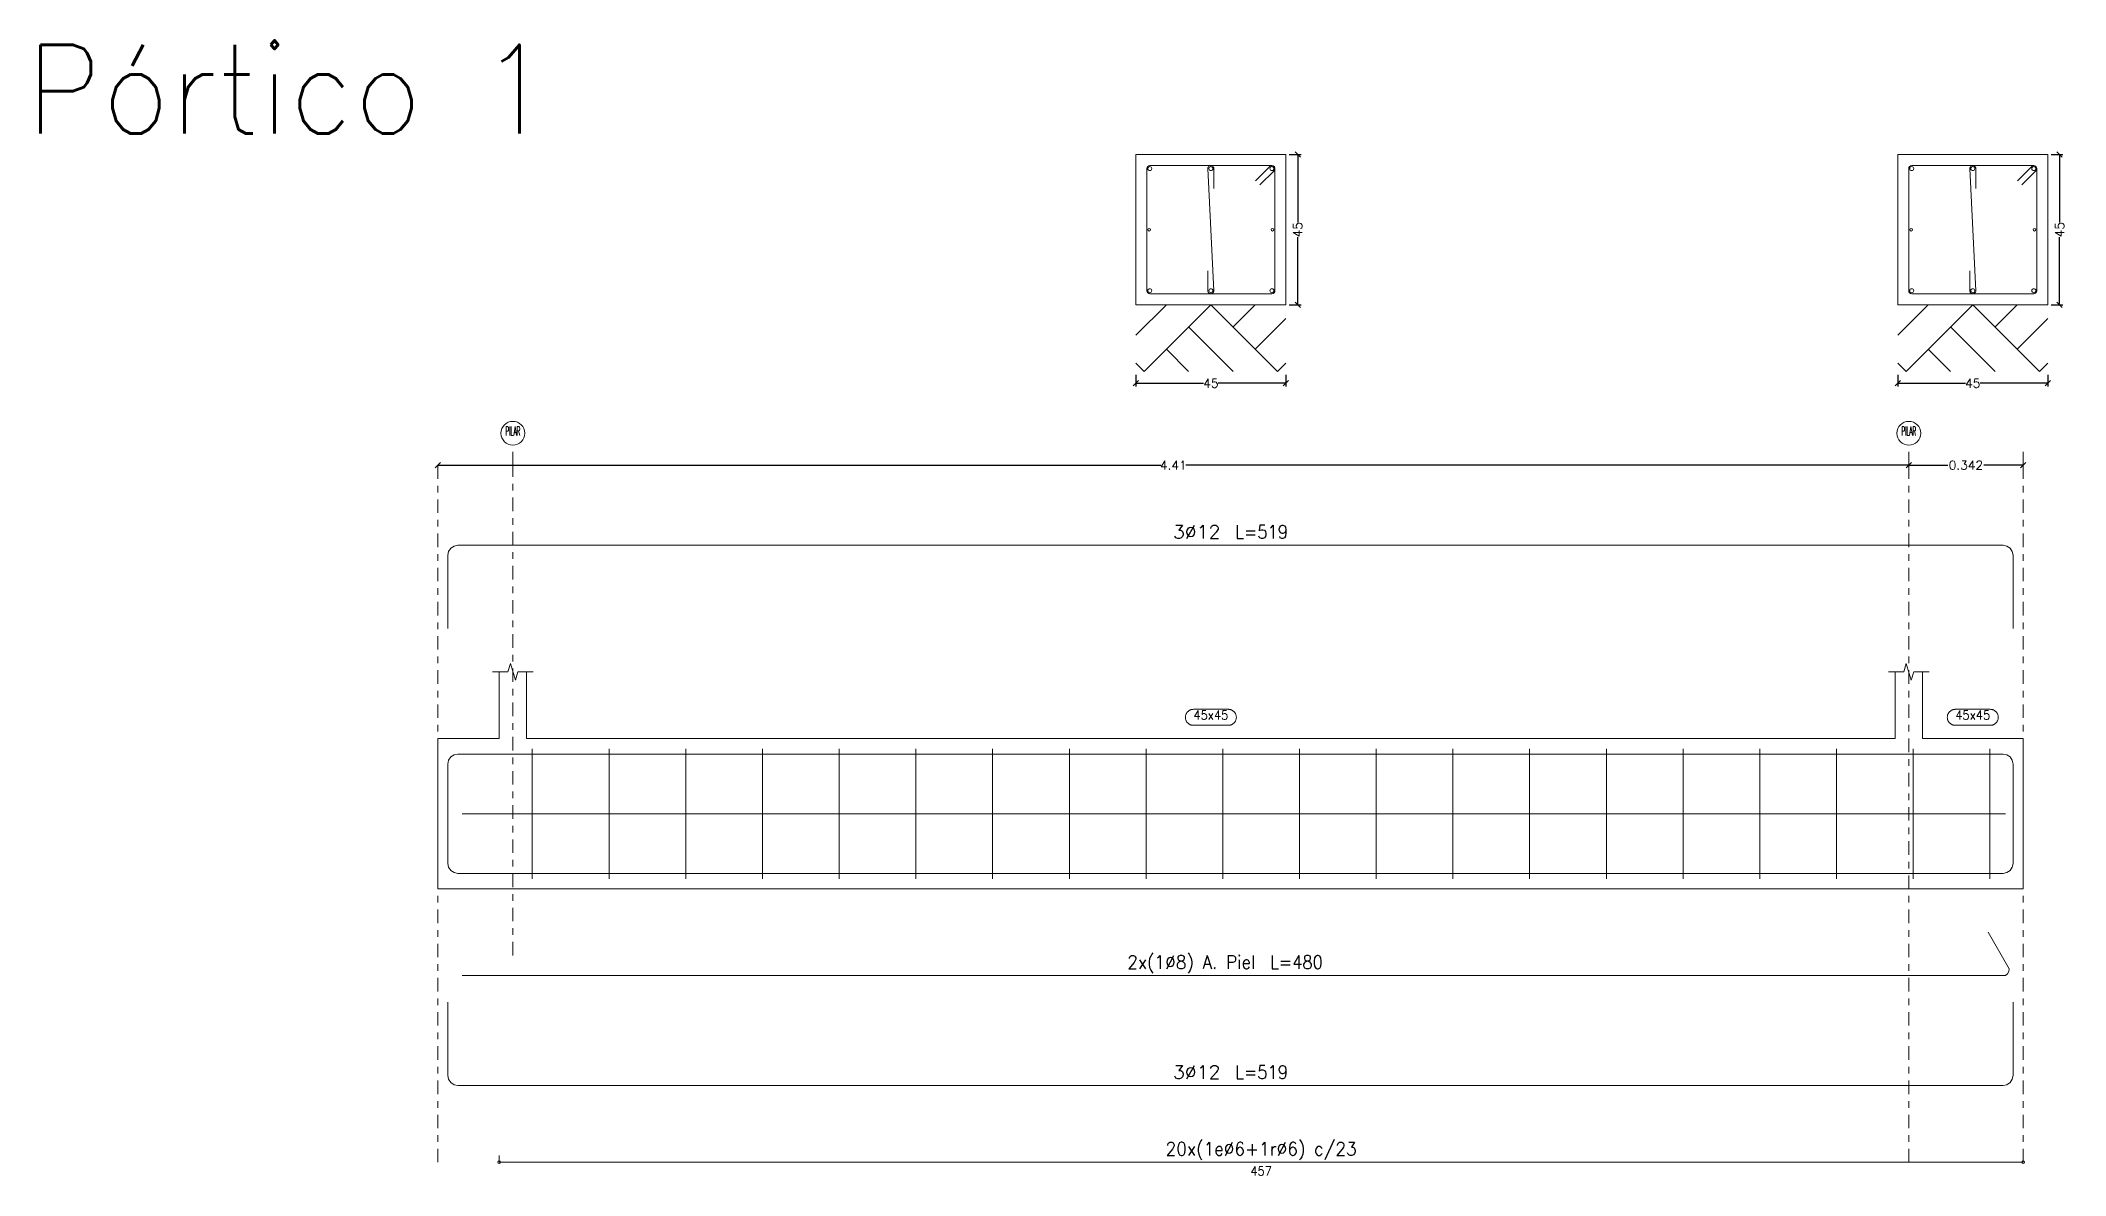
# Model space of a CAD drawing. Header units: millimetres. Extents: x 1 to 227, y -3 to 111.
# Drawn here: x 2.77 to 33.13, y 59.4 to 76.42 of the extents above; entities that cross this region are included whole.
import ezdxf
from ezdxf.enums import TextEntityAlignment as Align

# ---------------------------------------------------------------- set-up
doc = ezdxf.new("R2010")
doc.units = ezdxf.units.MM
doc.linetypes.add('CYPE_RAYAPUNTO', pattern=[0.4125, 0.2025, -0.105, 0, -0.105])
for name, color, linetype, lineweight in [('ALZ_ARM_LONG_ARM_TEXTOS', 3, 'Continuous', 9), ('ALZ_ARM_LONG_TXT_LONG', 3, 'Continuous', 9), ('ALZ_ARM_TRANS_TXT_EST', 3, 'Continuous', 9), ('ALZ_CONT_NUDOS', 122, 'Continuous', 9), ('ALZ_CONT_VIG_HORMIGON', 2, 'Continuous', 9), ('ALZ_COT_COT_EST', 3, 'Continuous', 0), ('ALZ_COT_COT_LIN_APOYOS', 2, 'CYPE_RAYAPUNTO', 0), ('ALZ_COT_LONGITUD_PROYECTADA', 122, 'Continuous', 0), ('ALZ_COT_TEXTOS_ESTRIBOS', 122, 'Continuous', 0), ('ALZ_REF_COT_LIN_AUX_COTA', 2, 'CYPE_RAYAPUNTO', 9), ('ALZ_REF_REF_NOMBRE', 3, 'Continuous', 9), ('ALZ_REF_REF_REFERENCIA', 3, 'Continuous', 9), ('ALZ_REF_REFERENCIA_PORTICO', 3, 'Continuous', 9), ('ALZ_REF_TEXTO_REF_NOMBRE', 3, 'Continuous', 9), ('ALZ_REF_TEXTO_REF_REFERENCIA', 3, 'Continuous', 9), ('ARM_LONGITUDINAL_Ø12', 171, 'Continuous', 9), ('ARM_LONGITUDINAL_Ø8', 32, 'Continuous', 9), ('ARM_TRANSVERSAL_Ø6', 151, 'Continuous', 9), ('SEC_CONT_TERRENO_SECCION', 36, 'Continuous', 0), ('SEC_CONT_VIG_HORMIGON_SECCION', 2, 'Continuous', 9), ('SEC_COTAS_SEC_DIM_VIGA', 122, 'Continuous', 0)]:
    doc.layers.add(name, color=color, linetype=linetype, lineweight=lineweight)
doc.styles.add('CYPETXT_0.2_romans', font='romans__.ttf', dxfattribs={"height": 0.133333})
doc.styles.add('CYPETXT_romans', font='romans__.ttf', dxfattribs={"height": 0.2})
doc.dimstyles.new('cype_oblique', dxfattribs={"dimtxt": 0.18, "dimasz": 0.18, "dimexe": 0.05, "dimexo": 0.05, "dimgap": 0, "dimtad": 0, "dimdec": 4, "dimzin": 0, "dimdsep": 46, "dimtxsty": 'CYPETXT_0.2_romans', "dimblk": 'OBLIQUE', "dimtsz": 0.04, "dimcen": 0.09, "dimadec": 0, "dimazin": 0, "dimtfac": 1, "dimtdec": 4, "dimtofl": 0, "dimtmove": 2, "dimatfit": 3, "dimfxl": 1, "dimtolj": 1, "dimtzin": 0, "dimarcsym": 0})

msp = doc.modelspace()

# ---------------------------------------------------------------- texts
at = {"layer": 'ALZ_ARM_LONG_ARM_TEXTOS', "style": 'CYPETXT_romans'}
for s, width, p, p2 in [('3%%c12', 0.900912, (19.74975, 68.95103), (20.46075, 68.95103)), ('2x(1%%c8) A. Piel', 0.787854, (19.064, 62.50153), (20.984, 62.50153)), ('3%%c12', 0.900912, (19.74975, 60.85153), (20.46075, 60.85153))]:
    msp.add_text(s, height=0.2, dxfattribs=dict(at, width=width)).set_placement(p, p2, align=Align.FIT)
at = {"layer": 'ALZ_ARM_LONG_TXT_LONG', "style": 'CYPETXT_romans', "width": 0.7704}
for s, p, p2 in [(' L=519', (20.56075, 68.95103), (21.47275, 68.95103)), (' L=480', (21.084, 62.50153), (21.996, 62.50153)), (' L=519', (20.56075, 60.85153), (21.47275, 60.85153))]:
    msp.add_text(s, height=0.2, dxfattribs=at).set_placement(p, p2, align=Align.FIT)
at = {"layer": 'ALZ_ARM_TRANS_TXT_EST', "style": 'CYPETXT_romans', "width": 0.810054}
msp.add_text('20x(1e%%c6+1r%%c6) c/23', height=0.2, dxfattribs=at).set_placement((19.63875, 59.70153), (22.50375, 59.70153), align=Align.FIT)
at = {"layer": 'ALZ_COT_TEXTOS_ESTRIBOS', "style": 'CYPETXT_romans', "width": 0.841121}
msp.add_text('457', height=0.133333, dxfattribs=at).set_placement((20.90925, 59.40153), (21.23325, 59.40153), align=Align.FIT)
at = {"layer": 'ALZ_REF_REFERENCIA_PORTICO', "style": 'CYPETXT_romans', "width": 0.808977}
msp.add_text('Pórtico 1', height=1.333333, dxfattribs=at).set_placement((2.558, 75.02182), (10.438, 75.02182), align=Align.FIT)
at = {"layer": 'ALZ_REF_TEXTO_REF_NOMBRE', "style": 'CYPETXT_romans', "width": 0.840822}
for p, p2 in [((20.0555, 66.2377), (20.5795, 66.2377)), ((31.47675, 66.2377), (32.00075, 66.2377))]:
    msp.add_text('45x45', height=0.133333, dxfattribs=at).set_placement(p, p2, align=Align.FIT)
at = {"layer": 'ALZ_REF_TEXTO_REF_REFERENCIA', "style": 'CYPETXT_romans', "width": 0.406031}
for p, p2 in [((9.745, 70.49609), (9.965, 70.49609)), ((30.67, 70.49609), (30.89, 70.49609))]:
    msp.add_text('PILAR', height=0.133333, dxfattribs=at).set_placement(p, p2, align=Align.FIT)

# ---------------------------------------------------------------- blocks, each defined once
blk = doc.blocks.new('*D2')
at = {"layer": 'Defpoints', "color": 0, "transparency": 16777216}
for p in [(19.193, 71.457), (21.443, 71.457), (21.443, 71.28)]:
    blk.add_point(p, dxfattribs=at)
at = {"layer": 'SEC_COTAS_SEC_DIM_VIGA', "color": 0, "lineweight": -2, "transparency": 16777216}
for p, q in [((19.193, 71.407), (19.193, 71.23)), ((21.443, 71.407), (21.443, 71.23)), ((19.153, 71.24), (19.233, 71.32)), ((19.193, 71.28), (20.207, 71.28)), ((21.443, 71.28), (20.428, 71.28)), ((21.403, 71.24), (21.483, 71.32))]:
    blk.add_line(p, q, dxfattribs=at)
at = {"layer": 'SEC_COTAS_SEC_DIM_VIGA', "color": 0, "transparency": 16777216, "insert": (20.318, 71.28), "char_height": 0.1333, "attachment_point": 5, "style": 'CYPETXT_0.2_romans'}
blk.add_mtext('\\A1;45', dxfattribs=at)
blk = doc.blocks.new('_OBLIQUE')
at = {"color": 0, "linetype": 'ByBlock', "lineweight": -2}
blk.add_line((-0.5, -0.5), (0.5, 0.5), dxfattribs=at)
blk = doc.blocks.new('*D3')
at = {"layer": 'Defpoints', "color": 0, "transparency": 16777216}
for p in [(21.443, 74.707), (21.62, 74.707), (21.443, 72.457)]:
    blk.add_point(p, dxfattribs=at)
at = {"layer": 'SEC_COTAS_SEC_DIM_VIGA', "color": 0, "lineweight": -2, "transparency": 16777216}
for p, q in [((21.493, 74.707), (21.67, 74.707)), ((21.66, 74.667), (21.58, 74.747)), ((21.62, 74.707), (21.62, 73.692)), ((21.62, 72.457), (21.62, 73.472)), ((21.493, 72.457), (21.67, 72.457)), ((21.66, 72.417), (21.58, 72.497))]:
    blk.add_line(p, q, dxfattribs=at)
at = {"layer": 'SEC_COTAS_SEC_DIM_VIGA', "color": 0, "transparency": 16777216, "insert": (21.62, 73.582), "char_height": 0.1333, "attachment_point": 5, "rotation": 90, "style": 'CYPETXT_0.2_romans'}
blk.add_mtext('\\A1;45', dxfattribs=at)
blk = doc.blocks.new('*D4')
at = {"layer": 'Defpoints', "color": 0, "transparency": 16777216}
for p in [(30.614, 71.457), (32.864, 71.457), (32.864, 71.28)]:
    blk.add_point(p, dxfattribs=at)
at = {"layer": 'SEC_COTAS_SEC_DIM_VIGA', "color": 0, "lineweight": -2, "transparency": 16777216}
for p, q in [((30.614, 71.407), (30.614, 71.23)), ((32.864, 71.407), (32.864, 71.23)), ((30.574, 71.24), (30.654, 71.32)), ((30.614, 71.28), (31.628, 71.28)), ((32.864, 71.28), (31.849, 71.28)), ((32.824, 71.24), (32.904, 71.32))]:
    blk.add_line(p, q, dxfattribs=at)
at = {"layer": 'SEC_COTAS_SEC_DIM_VIGA', "color": 0, "transparency": 16777216, "insert": (31.739, 71.28), "char_height": 0.1333, "attachment_point": 5, "style": 'CYPETXT_0.2_romans'}
blk.add_mtext('\\A1;45', dxfattribs=at)
blk = doc.blocks.new('*D5')
at = {"layer": 'Defpoints', "color": 0, "transparency": 16777216}
for p in [(32.864, 74.707), (33.041, 74.707), (32.864, 72.457)]:
    blk.add_point(p, dxfattribs=at)
at = {"layer": 'SEC_COTAS_SEC_DIM_VIGA', "color": 0, "lineweight": -2, "transparency": 16777216}
for p, q in [((32.914, 74.707), (33.091, 74.707)), ((33.081, 74.667), (33.001, 74.747)), ((33.041, 74.707), (33.041, 73.692)), ((33.041, 72.457), (33.041, 73.472)), ((32.914, 72.457), (33.091, 72.457)), ((33.081, 72.417), (33.001, 72.497))]:
    blk.add_line(p, q, dxfattribs=at)
at = {"layer": 'SEC_COTAS_SEC_DIM_VIGA', "color": 0, "transparency": 16777216, "insert": (33.041, 73.582), "char_height": 0.1333, "attachment_point": 5, "rotation": 90, "style": 'CYPETXT_0.2_romans'}
blk.add_mtext('\\A1;45', dxfattribs=at)
blk = doc.blocks.new('*D6')
at = {"layer": 'ALZ_COT_LONGITUD_PROYECTADA', "color": 0, "lineweight": -2, "transparency": 16777216}
for p, q in [((8.69, 70.011), (8.77, 70.091)), ((8.73, 70.051), (19.566, 70.051)), ((30.78, 70.051), (19.944, 70.051)), ((30.74, 70.011), (30.82, 70.091))]:
    blk.add_line(p, q, dxfattribs=at)
at = {"layer": 'Defpoints', "color": 0, "transparency": 16777216}
for p in [(8.73, 70.051), (8.73, 70.051), (30.78, 70.051)]:
    blk.add_point(p, dxfattribs=at)
at = {"layer": 'ALZ_COT_LONGITUD_PROYECTADA', "color": 0, "transparency": 16777216, "insert": (19.755, 70.051), "char_height": 0.1333, "attachment_point": 5, "style": 'CYPETXT_0.2_romans'}
blk.add_mtext('\\A1;4.41', dxfattribs=at)
blk = doc.blocks.new('*D7')
at = {"layer": 'ALZ_COT_LONGITUD_PROYECTADA', "color": 0, "lineweight": -2, "transparency": 16777216}
for p, q in [((30.74, 70.011), (30.82, 70.091)), ((30.78, 70.051), (31.366, 70.051)), ((32.493, 70.051), (31.906, 70.051)), ((32.453, 70.011), (32.533, 70.091))]:
    blk.add_line(p, q, dxfattribs=at)
at = {"layer": 'Defpoints', "color": 0, "transparency": 16777216}
for p in [(30.78, 70.051), (30.78, 70.051), (32.493, 70.051)]:
    blk.add_point(p, dxfattribs=at)
at = {"layer": 'ALZ_COT_LONGITUD_PROYECTADA', "color": 0, "transparency": 16777216, "insert": (31.636, 70.051), "char_height": 0.1333, "attachment_point": 5, "style": 'CYPETXT_0.2_romans'}
blk.add_mtext('\\A1;0.342', dxfattribs=at)

# ---------------------------------------------------------------- dimensions: what is measured, and where the dimension line sits
at = {"layer": 'ALZ_COT_LONGITUD_PROYECTADA'}
for p1, p2, text, picture, middle in [((30.78, 70.05103), (8.73, 70.05103), '4.41', '*D6', (19.755, 70.05103)), ((32.4925, 70.05103), (30.78, 70.05103), '0.342', '*D7', (31.63625, 70.05103))]:
    dim = msp.add_aligned_dim(p1=p1, p2=p2, distance=0, text=text, dimstyle='cype_oblique', override={"dimexe": 0, "dimexo": 0}, dxfattribs=at)
    dim.commit()
    dim.dimension.update_dxf_attribs({"geometry": picture, "text_midpoint": middle})
at = {"layer": 'SEC_COTAS_SEC_DIM_VIGA'}
for p1, p2, picture, middle in [((21.4425, 72.45715), (21.4425, 74.70715), '*D3', (21.61984, 73.58215)), ((32.86375, 72.45715), (32.86375, 74.70715), '*D5', (33.04109, 73.58215)), ((19.1925, 71.45715), (21.4425, 71.45715), '*D2', (20.3175, 71.27982)), ((30.61375, 71.45715), (32.86375, 71.45715), '*D4', (31.73875, 71.27982))]:
    dim = msp.add_aligned_dim(p1=p1, p2=p2, distance=-0.17733, text='45', dimstyle='cype_oblique', dxfattribs=at)
    dim.commit()
    dim.dimension.update_dxf_attribs({"geometry": picture, "text_midpoint": middle})

# ---------------------------------------------------------------- linework, layer by layer
at = {"layer": 'ALZ_CONT_NUDOS'}
for p, q in [((9.65, 65.95103), (9.65, 66.95103)), ((10.06, 65.95103), (10.06, 66.95103)), ((30.575, 65.95103), (30.575, 66.95103)), ((30.985, 65.95103), (30.985, 66.95103))]:
    msp.add_line(p, q, dxfattribs=at)
for points in [[(9.55, 66.95103), (9.78, 66.95103), (9.8175, 67.07603), (9.8925, 66.82603), (9.93, 66.95103), (10.16, 66.95103)], [(30.475, 66.95103), (30.705, 66.95103), (30.7425, 67.07603), (30.8175, 66.82603), (30.855, 66.95103), (31.085, 66.95103)], [(9.65, 65.95103), (8.73, 65.95103), (8.73, 63.70103), (9.65, 63.70103), (10.06, 63.70103)], [(30.575, 63.70103), (30.985, 63.70103)]]:
    msp.add_lwpolyline(points, dxfattribs=at)
at = {"layer": 'ALZ_CONT_VIG_HORMIGON'}
for p, q in [((10.06, 65.95103), (30.575, 65.95103)), ((30.985, 65.95103), (32.4925, 65.95103)), ((10.06, 63.70103), (30.575, 63.70103))]:
    msp.add_line(p, q, dxfattribs=at)
msp.add_lwpolyline([(30.985, 63.70103), (32.4925, 63.70103), (32.4925, 65.95103)], dxfattribs=at)
at = {"layer": 'ALZ_COT_COT_EST'}
msp.add_line((9.65, 59.60153), (9.65, 59.70153), dxfattribs=at)
msp.add_lwpolyline([(9.65, 59.60153), (32.4925, 59.60153), (32.4925, 59.70153)], dxfattribs=at)
for centre in [(9.65, 59.60153), (32.4925, 59.60153)]:
    msp.add_circle(centre, 0.02, dxfattribs=at)
at = {"layer": 'ALZ_COT_COT_LIN_APOYOS'}
for p, q in [((8.73, 70.05103), (8.73, 59.60153)), ((30.78, 70.05103), (30.78, 59.60153)), ((32.4925, 70.05103), (32.4925, 59.60153))]:
    msp.add_line(p, q, dxfattribs=at)
at = {"layer": 'ALZ_REF_COT_LIN_AUX_COTA'}
for p, q in [((9.855, 70.05103), (9.855, 70.35103)), ((30.78, 70.05103), (30.78, 70.35103)), ((32.4925, 70.05103), (32.4925, 70.35103)), ((9.855, 62.70103), (9.855, 70.05103))]:
    msp.add_line(p, q, dxfattribs=at)
at = {"layer": 'ALZ_REF_REF_NOMBRE'}
for points in [[(20.5795, 66.39103), (20.58752, 66.39077), (20.5955, 66.38996), (20.6034, 66.38863), (20.61121, 66.38677), (20.61886, 66.38439), (20.62635, 66.38151), (20.63362, 66.37814), (20.64066, 66.37428), (20.64742, 66.36997), (20.65387, 66.36521), (20.66, 66.36003), (20.66576, 66.35446), (20.67114, 66.34851), (20.67611, 66.34222), (20.68065, 66.3356), (20.68474, 66.3287), (20.68835, 66.32155), (20.69148, 66.31416), (20.69411, 66.30659), (20.69623, 66.29885), (20.69783, 66.29099), (20.6989, 66.28305), (20.69943, 66.27504), (20.69943, 66.26702), (20.6989, 66.25902), (20.69783, 66.25107), (20.69623, 66.24322), (20.69411, 66.23548), (20.69148, 66.22791), (20.68835, 66.22052), (20.68474, 66.21336), (20.68065, 66.20646), (20.67611, 66.19985), (20.67114, 66.19356), (20.66576, 66.18761), (20.66, 66.18204), (20.65387, 66.17686), (20.64742, 66.1721), (20.64066, 66.16779), (20.63362, 66.16393), (20.62635, 66.16056), (20.61886, 66.15767), (20.61121, 66.1553), (20.6034, 66.15344), (20.5955, 66.1521), (20.58752, 66.1513), (20.5795, 66.15103), (20.0555, 66.15103), (20.04749, 66.1513), (20.03951, 66.1521), (20.0316, 66.15344), (20.0238, 66.1553), (20.01614, 66.15767), (20.00866, 66.16056), (20.00138, 66.16393), (19.99435, 66.16779), (19.98759, 66.1721), (19.98113, 66.17686), (19.97501, 66.18204), (19.96924, 66.18761), (19.96386, 66.19356), (19.95889, 66.19985), (19.95435, 66.20646), (19.95027, 66.21336), (19.94665, 66.22052), (19.94352, 66.22791), (19.94089, 66.23548), (19.93877, 66.24322), (19.93717, 66.25107), (19.9361, 66.25902), (19.93557, 66.26702), (19.93557, 66.27504), (19.9361, 66.28305), (19.93717, 66.29099), (19.93877, 66.29885), (19.94089, 66.30659), (19.94352, 66.31416), (19.94665, 66.32155), (19.95027, 66.3287), (19.95435, 66.3356), (19.95889, 66.34222), (19.96386, 66.34851), (19.96924, 66.35446), (19.97501, 66.36003), (19.98113, 66.36521), (19.98759, 66.36997), (19.99435, 66.37428), (20.00138, 66.37814), (20.00866, 66.38151), (20.01614, 66.38439), (20.0238, 66.38677), (20.0316, 66.38863), (20.03951, 66.38996), (20.04749, 66.39077), (20.0555, 66.39103), (20.5795, 66.39103)], [(32.00075, 66.39103), (32.00877, 66.39077), (32.01675, 66.38996), (32.02465, 66.38863), (32.03246, 66.38677), (32.04011, 66.38439), (32.0476, 66.38151), (32.05487, 66.37814), (32.06191, 66.37428), (32.06867, 66.36997), (32.07512, 66.36521), (32.08125, 66.36003), (32.08701, 66.35446), (32.09239, 66.34851), (32.09736, 66.34222), (32.1019, 66.3356), (32.10599, 66.3287), (32.1096, 66.32155), (32.11273, 66.31416), (32.11536, 66.30659), (32.11748, 66.29885), (32.11908, 66.29099), (32.12015, 66.28305), (32.12068, 66.27504), (32.12068, 66.26702), (32.12015, 66.25902), (32.11908, 66.25107), (32.11748, 66.24322), (32.11536, 66.23548), (32.11273, 66.22791), (32.1096, 66.22052), (32.10599, 66.21336), (32.1019, 66.20646), (32.09736, 66.19985), (32.09239, 66.19356), (32.08701, 66.18761), (32.08125, 66.18204), (32.07512, 66.17686), (32.06867, 66.1721), (32.06191, 66.16779), (32.05487, 66.16393), (32.0476, 66.16056), (32.04011, 66.15767), (32.03246, 66.1553), (32.02465, 66.15344), (32.01675, 66.1521), (32.00877, 66.1513), (32.00075, 66.15103), (31.47675, 66.15103), (31.46874, 66.1513), (31.46076, 66.1521), (31.45285, 66.15344), (31.44505, 66.1553), (31.43739, 66.15767), (31.42991, 66.16056), (31.42263, 66.16393), (31.4156, 66.16779), (31.40884, 66.1721), (31.40238, 66.17686), (31.39626, 66.18204), (31.39049, 66.18761), (31.38511, 66.19356), (31.38014, 66.19985), (31.3756, 66.20646), (31.37152, 66.21336), (31.3679, 66.22052), (31.36477, 66.22791), (31.36214, 66.23548), (31.36002, 66.24322), (31.35842, 66.25107), (31.35735, 66.25902), (31.35682, 66.26702), (31.35682, 66.27504), (31.35735, 66.28305), (31.35842, 66.29099), (31.36002, 66.29885), (31.36214, 66.30659), (31.36477, 66.31416), (31.3679, 66.32155), (31.37152, 66.3287), (31.3756, 66.3356), (31.38014, 66.34222), (31.38511, 66.34851), (31.39049, 66.35446), (31.39626, 66.36003), (31.40238, 66.36521), (31.40884, 66.36997), (31.4156, 66.37428), (31.42263, 66.37814), (31.42991, 66.38151), (31.43739, 66.38439), (31.44505, 66.38677), (31.45285, 66.38863), (31.46076, 66.38996), (31.46874, 66.39077), (31.47675, 66.39103), (32.00075, 66.39103)]]:
    msp.add_lwpolyline(points, close=True, dxfattribs=at)
at = {"layer": 'ALZ_REF_REF_REFERENCIA'}
for centre in [(9.855, 70.52943), (30.78, 70.52943)]:
    msp.add_circle(centre, 0.17839, dxfattribs=at)
at = {"layer": 'ARM_LONGITUDINAL_Ø12'}
for points in [[(8.88, 67.60103), (8.88, 68.70103), (8.89142, 68.75844), (8.92393, 68.8071), (8.9726, 68.83962), (9.03, 68.85103), (32.1925, 68.85103), (32.2499, 68.83962), (32.29857, 68.8071), (32.33108, 68.75844), (32.3425, 68.70103), (32.3425, 67.60103)], [(8.88, 64.47103), (8.88, 65.57103), (8.89142, 65.62844), (8.92393, 65.6771), (8.9726, 65.70962), (9.03, 65.72103), (32.1925, 65.72103), (32.2499, 65.70962), (32.29857, 65.6771), (32.33108, 65.62844), (32.3425, 65.57103), (32.3425, 64.47103)], [(8.88, 65.18103), (8.88, 64.08103), (8.89142, 64.02363), (8.92393, 63.97497), (8.9726, 63.94245), (9.03, 63.93103), (32.1925, 63.93103), (32.2499, 63.94245), (32.29857, 63.97497), (32.33108, 64.02363), (32.3425, 64.08103), (32.3425, 65.18103)], [(8.88, 62.00153), (8.88, 60.90153), (8.89142, 60.84413), (8.92393, 60.79547), (8.9726, 60.76295), (9.03, 60.75153), (32.1925, 60.75153), (32.2499, 60.76295), (32.29857, 60.79547), (32.33108, 60.84413), (32.3425, 60.90153), (32.3425, 62.00153)]]:
    msp.add_lwpolyline(points, dxfattribs=at)
for centre in [(19.4025, 74.49715), (20.3175, 74.49715), (21.2325, 74.49715), (30.82375, 74.49715), (31.73875, 74.49715), (32.65375, 74.49715), (19.4025, 72.66715), (20.3175, 72.66715), (21.2325, 72.66715), (30.82375, 72.66715), (31.73875, 72.66715), (32.65375, 72.66715)]:
    msp.add_circle(centre, 0.03, dxfattribs=at)
at = {"layer": 'ARM_LONGITUDINAL_Ø8'}
for points in [[(9.0925, 64.82603), (32.22703, 64.82603)], [(9.0925, 62.40153), (32.22703, 62.40153), (32.25775, 62.42731), (32.2778, 62.46204), (32.28476, 62.50153), (31.9675, 63.05105)]]:
    msp.add_lwpolyline(points, dxfattribs=at)
for centre in [(19.3925, 73.58215), (21.2425, 73.58215), (30.81375, 73.58215), (32.66375, 73.58215)]:
    msp.add_circle(centre, 0.02, dxfattribs=at)
at = {"layer": 'ARM_TRANSVERSAL_Ø6'}
for p, q in [((10.14625, 65.80103), (10.14625, 63.85103)), ((11.29625, 65.80103), (11.29625, 63.85103)), ((12.44625, 65.80103), (12.44625, 63.85103)), ((13.59625, 65.80103), (13.59625, 63.85103)), ((14.74625, 65.80103), (14.74625, 63.85103)), ((15.89625, 65.80103), (15.89625, 63.85103)), ((17.04625, 65.80103), (17.04625, 63.85103)), ((18.19625, 65.80103), (18.19625, 63.85103)), ((19.34625, 65.80103), (19.34625, 63.85103)), ((20.49625, 65.80103), (20.49625, 63.85103)), ((21.64625, 65.80103), (21.64625, 63.85103)), ((22.79625, 65.80103), (22.79625, 63.85103)), ((23.94625, 65.80103), (23.94625, 63.85103)), ((25.09625, 65.80103), (25.09625, 63.85103)), ((26.24625, 65.80103), (26.24625, 63.85103)), ((27.39625, 65.80103), (27.39625, 63.85103)), ((28.54625, 65.80103), (28.54625, 63.85103)), ((29.69625, 65.80103), (29.69625, 63.85103)), ((30.84625, 65.80103), (30.84625, 63.85103)), ((31.99625, 65.80103), (31.99625, 63.85103))]:
    msp.add_line(p, q, dxfattribs=at)
for points in [[(21.05219, 74.2532), (21.26432, 74.46533), (21.26992, 74.47215), (21.27408, 74.47993), (21.27664, 74.48837), (21.2775, 74.49715), (21.27664, 74.50593), (21.27408, 74.51437), (21.26992, 74.52215), (21.26432, 74.52897), (21.2575, 74.53457), (21.24972, 74.53873), (21.24128, 74.54129), (21.2325, 74.54215), (19.4025, 74.54215), (19.38528, 74.53873), (19.37068, 74.52897), (19.36093, 74.51437), (19.3575, 74.49715), (19.3575, 72.66715), (19.36093, 72.64993), (19.37068, 72.63533), (19.38528, 72.62558), (19.4025, 72.62215), (21.2325, 72.62215), (21.24972, 72.62558), (21.26432, 72.63533), (21.27408, 72.64993), (21.2775, 72.66715), (21.2775, 74.49715), (21.27664, 74.50593), (21.27408, 74.51437), (21.26992, 74.52215), (21.26432, 74.52897), (21.2575, 74.53457), (21.24972, 74.53873), (21.24128, 74.54129), (21.2325, 74.54215), (21.22372, 74.54129), (21.21528, 74.53873), (21.2075, 74.53457), (21.20068, 74.52897), (20.98855, 74.31684)], [(20.2725, 72.96715), (20.2725, 72.66715), (20.27363, 72.65714), (20.27696, 72.64763), (20.28232, 72.6391), (20.28944, 72.63197), (20.29798, 72.62661), (20.30749, 72.62328), (20.3175, 72.62215), (20.32752, 72.62328), (20.33703, 72.62661), (20.34556, 72.63197), (20.35268, 72.6391), (20.35805, 72.64763), (20.36137, 72.65714), (20.3625, 72.66715), (20.2725, 74.49715), (20.27363, 74.50717), (20.27696, 74.51668), (20.28232, 74.52521), (20.28944, 74.53234), (20.29798, 74.5377), (20.30749, 74.54102), (20.3175, 74.54215), (20.32752, 74.54102), (20.33703, 74.5377), (20.34556, 74.53234), (20.35268, 74.52521), (20.35805, 74.51668), (20.36137, 74.50717), (20.3625, 74.49715), (20.3625, 74.19715)], [(32.47344, 74.2532), (32.68557, 74.46533), (32.69117, 74.47215), (32.69533, 74.47993), (32.69789, 74.48837), (32.69875, 74.49715), (32.69789, 74.50593), (32.69533, 74.51437), (32.69117, 74.52215), (32.68557, 74.52897), (32.67875, 74.53457), (32.67097, 74.53873), (32.66253, 74.54129), (32.65375, 74.54215), (30.82375, 74.54215), (30.80653, 74.53873), (30.79193, 74.52897), (30.78218, 74.51437), (30.77875, 74.49715), (30.77875, 72.66715), (30.78218, 72.64993), (30.79193, 72.63533), (30.80653, 72.62558), (30.82375, 72.62215), (32.65375, 72.62215), (32.67097, 72.62558), (32.68557, 72.63533), (32.69533, 72.64993), (32.69875, 72.66715), (32.69875, 74.49715), (32.69789, 74.50593), (32.69533, 74.51437), (32.69117, 74.52215), (32.68557, 74.52897), (32.67875, 74.53457), (32.67097, 74.53873), (32.66253, 74.54129), (32.65375, 74.54215), (32.64497, 74.54129), (32.63653, 74.53873), (32.62875, 74.53457), (32.62193, 74.52897), (32.4098, 74.31684)], [(31.69375, 72.96715), (31.69375, 72.66715), (31.69488, 72.65714), (31.69821, 72.64763), (31.70357, 72.6391), (31.71069, 72.63197), (31.71923, 72.62661), (31.72874, 72.62328), (31.73875, 72.62215), (31.74877, 72.62328), (31.75828, 72.62661), (31.76681, 72.63197), (31.77393, 72.6391), (31.7793, 72.64763), (31.78262, 72.65714), (31.78375, 72.66715), (31.69375, 74.49715), (31.69488, 74.50717), (31.69821, 74.51668), (31.70357, 74.52521), (31.71069, 74.53234), (31.71923, 74.5377), (31.72874, 74.54102), (31.73875, 74.54215), (31.74877, 74.54102), (31.75828, 74.5377), (31.76681, 74.53234), (31.77393, 74.52521), (31.7793, 74.51668), (31.78262, 74.50717), (31.78375, 74.49715), (31.78375, 74.19715)]]:
    msp.add_lwpolyline(points, dxfattribs=at)
at = {"layer": 'SEC_CONT_TERRENO_SECCION'}
for p, q in [((19.1925, 71.99882), (19.65084, 72.45715)), ((19.3175, 71.45715), (20.3175, 72.45715)), ((20.3175, 72.45715), (21.3175, 71.45715)), ((20.65084, 72.12382), (20.98417, 72.45715)), ((20.98417, 71.79049), (21.4425, 72.24882)), ((30.61375, 71.99882), (31.07209, 72.45715)), ((30.73875, 71.45715), (31.73875, 72.45715)), ((31.73875, 72.45715), (32.73875, 71.45715)), ((32.07209, 72.12382), (32.40542, 72.45715)), ((32.40542, 71.79049), (32.86375, 72.24882)), ((19.98417, 72.12382), (20.65084, 71.45715)), ((31.40542, 72.12382), (32.07209, 71.45715)), ((19.65084, 71.79049), (19.98417, 71.45715)), ((31.07209, 71.79049), (31.40542, 71.45715)), ((19.1925, 71.58215), (19.3175, 71.45715)), ((21.3175, 71.45715), (21.4425, 71.58215)), ((30.61375, 71.58215), (30.73875, 71.45715)), ((32.73875, 71.45715), (32.86375, 71.58215))]:
    msp.add_line(p, q, dxfattribs=at)
at = {"layer": 'SEC_CONT_VIG_HORMIGON_SECCION'}
for points in [[(21.4425, 74.70715), (19.1925, 74.70715), (19.1925, 72.45715), (21.4425, 72.45715), (21.4425, 74.70715)], [(32.86375, 74.70715), (30.61375, 74.70715), (30.61375, 72.45715), (32.86375, 72.45715), (32.86375, 74.70715)]]:
    msp.add_lwpolyline(points, close=True, dxfattribs=at)

msp.set_redraw_order([(e.dxf.handle, doc.entitydb.next_handle()) for e in msp.query("TEXT MTEXT ATTDEF DIMENSION ARC_DIMENSION")])  # texts and dimensions are drawn at this point

doc.saveas('drawing.dxf')
